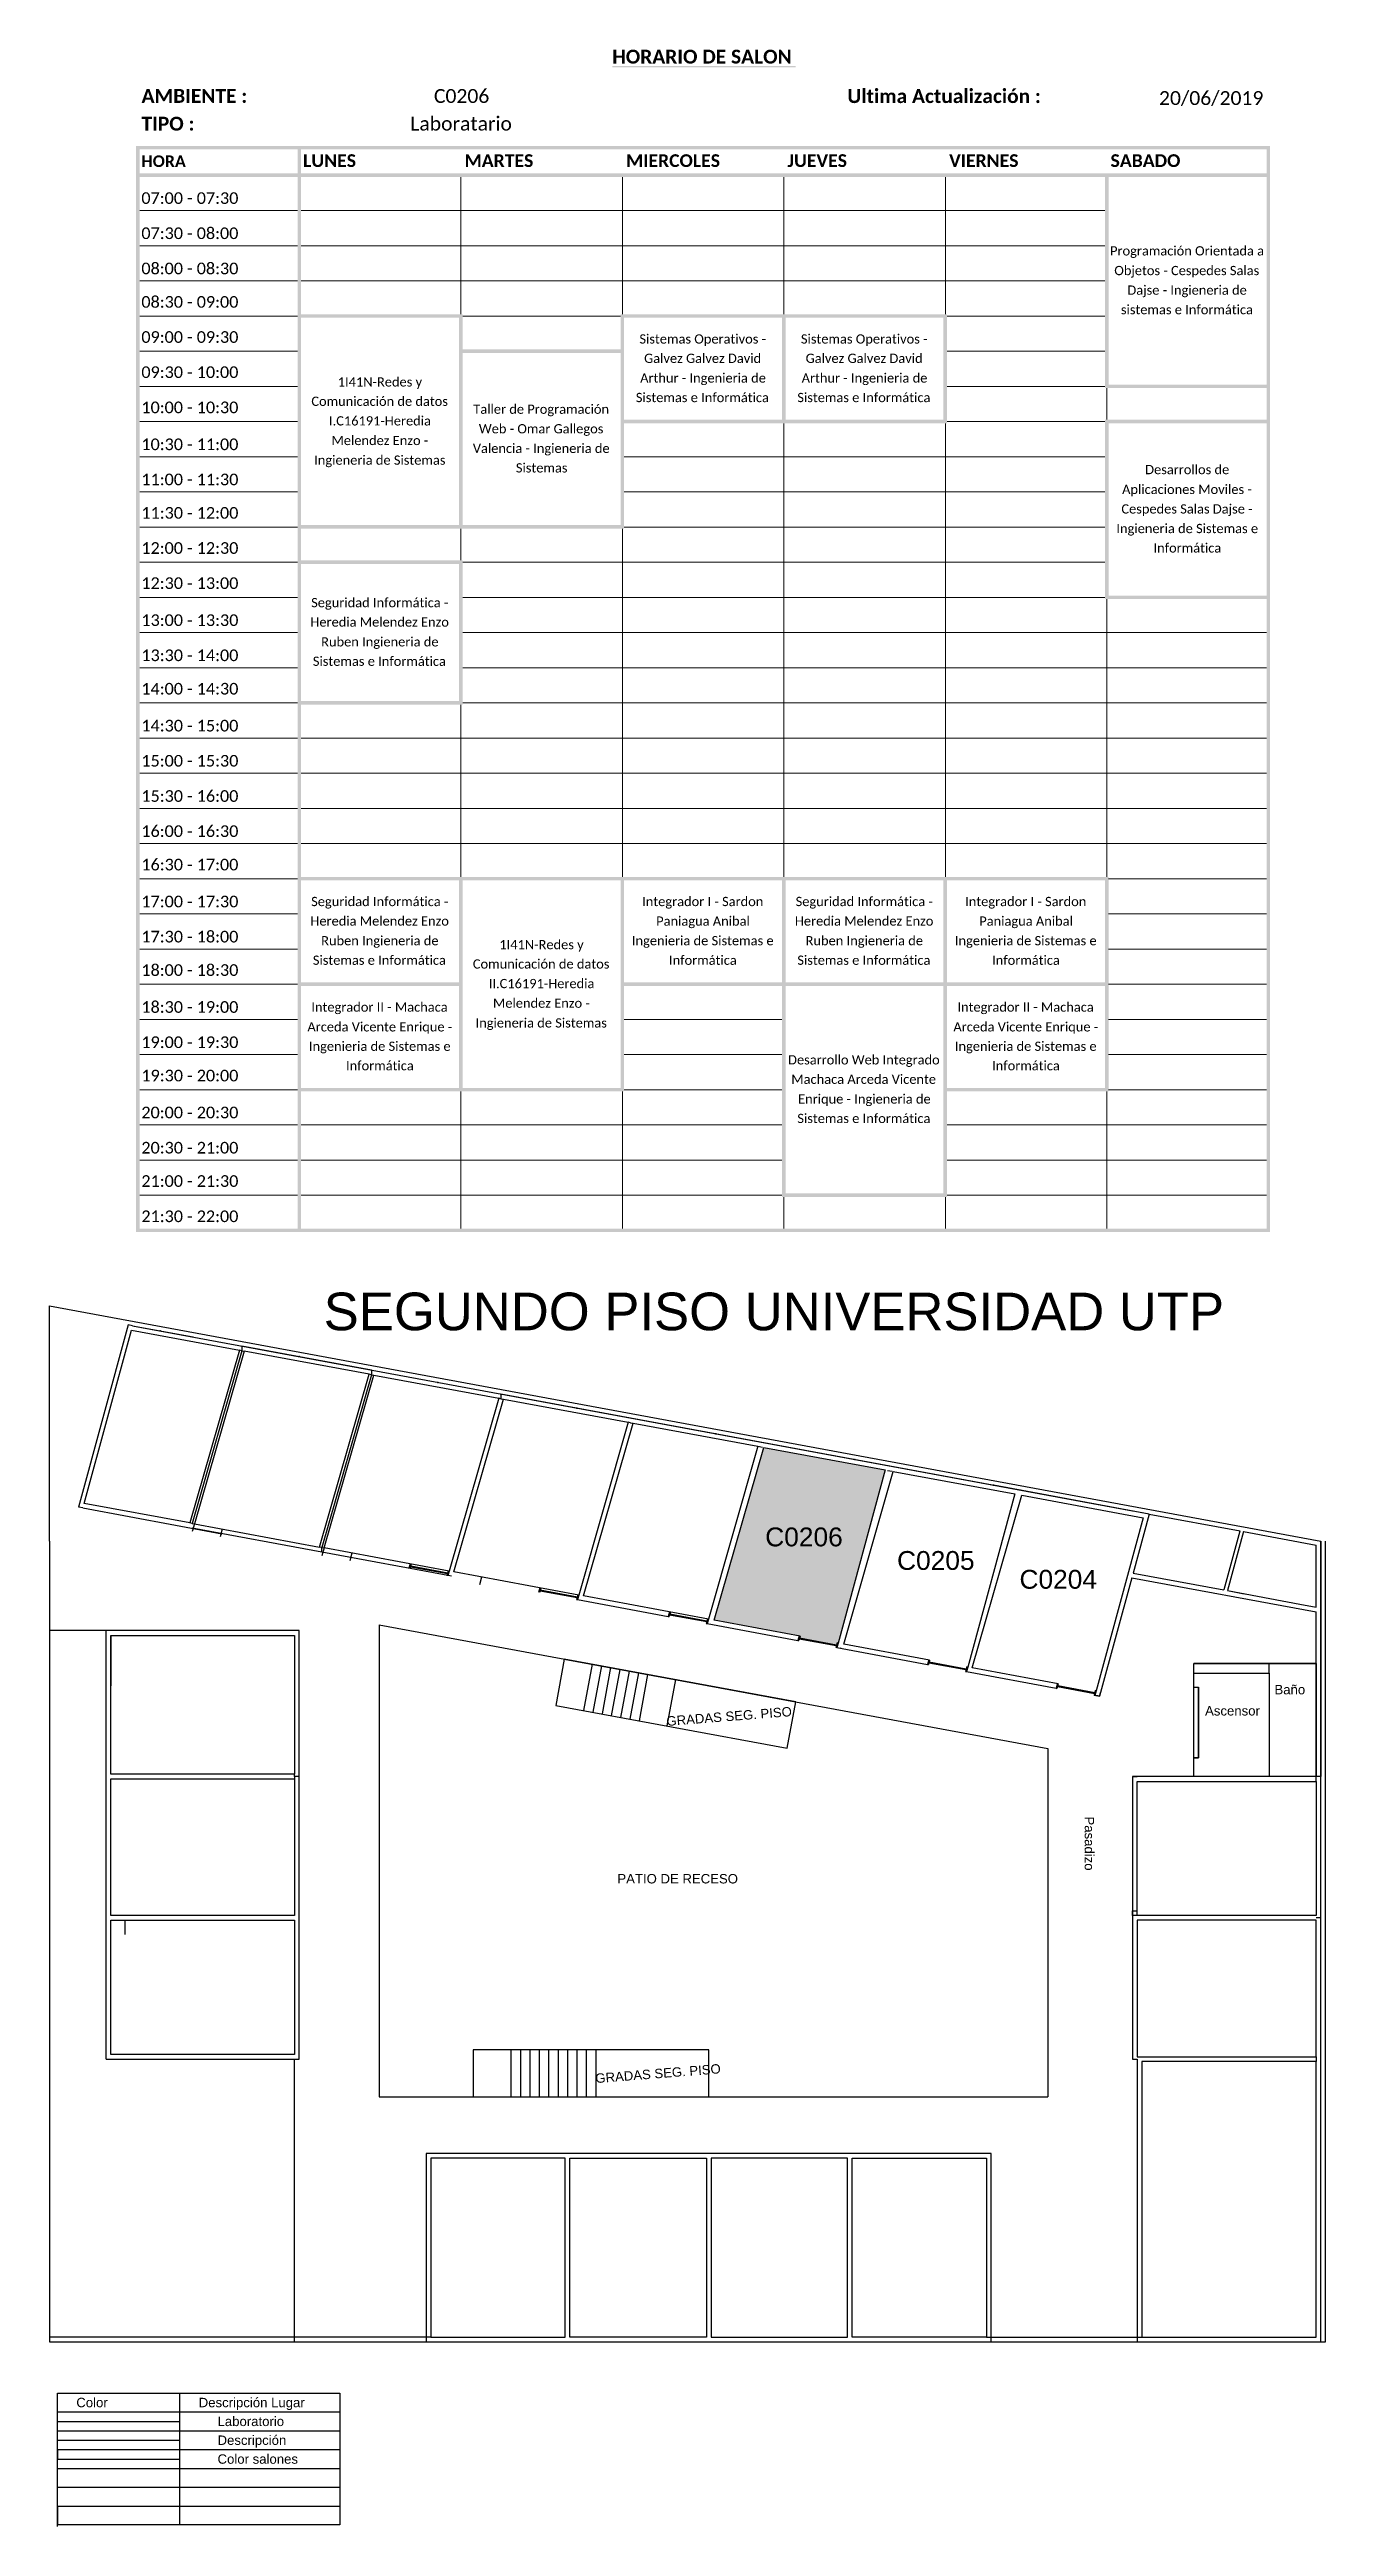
# Model space of a CAD drawing. Header units: millimetres. Extents: x 1005 to 2567, y 59 to 4838.
# Drawn here: x 1005 to 2360, y 2208 to 4838 of the extents above; entities that cross this region are included whole.
import ezdxf

# ---------------------------------------------------------------- set-up
doc = ezdxf.new("R2010")
doc.units = ezdxf.units.MM
for name, color, linetype in [('DESCRIPCION', 244, 'Continuous'), ('LABORATORIO', 22, 'Continuous'), ('PDF_Geometría', 7, 'Continuous'), ('PDF_Rellenos sólidos', 7, 'Continuous'), ('PDF_Texto', 7, 'Continuous'), ('SALONES', 190, 'Continuous')]:
    doc.layers.add(name, color=color, linetype=linetype)
doc.styles.add('PDF Calibri', font='calibri.ttf')
doc.styles.add('PDF Calibri Bold', font='calibrib.ttf')
doc.styles.get("Standard").update_dxf_attribs({"font": 'arial.ttf', "height": 10})

msp = doc.modelspace()

# ---------------------------------------------------------------- texts
for s, rotation, p in [('GRADAS SEG. PISO', 4.5071, (1660.6, 3057.7)), ('Pasadizo', 270, (2104.4, 2961.6)), ('GRADAS SEG. PISO', 4.5071, (1585.1, 2678.5))]:
    msp.add_text(s, height=10, rotation=rotation).set_placement(p)
for s, p in [('Ascensor', (2232.2, 3068.8)), ('Color', (1033.5, 2334.4)), ('Descripción Lugar', (1163.5, 2334.4))]:
    msp.add_text(s, height=10).set_placement(p)
at = {"insert": (2305.9, 3101.3), "char_height": 10, "width": 49.173, "attachment_point": 1}
msp.add_mtext('Baño', dxfattribs=at)
at = {"layer": 'DESCRIPCION'}
for s, height, p in [('SEGUNDO PISO UNIVERSIDAD UTP', 40, (1296.2, 3477.8)), ('C0206', 20, (1765.1, 3248.4)), ('C0205', 20, (1905.1, 3223.4)), ('C0204', 20, (2035.1, 3203.4)), ('Descripción', 10, (1183.5, 2294.4))]:
    msp.add_text(s, height=height, dxfattribs=at).set_placement(p)
at = {"layer": 'DESCRIPCION', "insert": (1608.1, 2900.5), "char_height": 10, "width": 144.946, "attachment_point": 1}
msp.add_mtext('PATIO DE RECESO', dxfattribs=at)
at = {"layer": 'LABORATORIO'}
msp.add_text('Laboratorio', height=10, dxfattribs=at).set_placement((1183.5, 2314.4))
at = {"layer": 'PDF_Texto', "attachment_point": 7}
for s, insert, char_height, style in [('HORARIO DE SALON', (1602.7, 4822.5), 14.727, 'PDF Calibri Bold'), ('AMBIENTE :', (1102.8, 4780.8), 14.73, 'PDF Calibri Bold'), ('C0206', (1413.3, 4780.7), 14.73, 'PDF Calibri'), ('Ultima Actualización :', (1852.3, 4780.6), 14.727, 'PDF Calibri Bold'), ('20/06/2019', (2183.3, 4777.7), 14.73, 'PDF Calibri'), ('TIPO :', (1102.8, 4751.3), 14.73, 'PDF Calibri Bold'), ('Laboratario', (1388.2, 4751.4), 14.727, 'PDF Calibri'), ('HORA', (1102.6, 4712.7), 12.36, 'PDF Calibri Bold'), ('LUNES', (1274.3, 4712.7), 13.54, 'PDF Calibri Bold'), ('MARTES', (1445.8, 4712.7), 13.54, 'PDF Calibri Bold'), ('MIERCOLES', (1617.3, 4712.7), 13.54, 'PDF Calibri Bold'), ('JUEVES', (1788.8, 4712.7), 13.54, 'PDF Calibri Bold'), ('VIERNES', (1960.4, 4712.7), 13.54, 'PDF Calibri Bold'), ('SABADO', (2131.8, 4712.7), 13.54, 'PDF Calibri Bold'), ('07:00 - 07:30', (1102.6, 4673.5), 12.357, 'PDF Calibri'), ('07:30 - 08:00', (1102.6, 4636.2), 12.357, 'PDF Calibri'), ('Programación Orientada a', (2131.3, 4616.3), 9.818, 'PDF Calibri'), ('08:00 - 08:30', (1102.6, 4598.8), 12.357, 'PDF Calibri'), ('Objetos - Cespedes Salas', (2135.8, 4595.4), 9.818, 'PDF Calibri'), ('08:30 - 09:00', (1102.6, 4563.3), 12.357, 'PDF Calibri'), ('Dajse - Ingieneria de', (2149.7, 4574.6), 9.818, 'PDF Calibri'), ('sistemas e Informática', (2142.8, 4556.4), 9.818, 'PDF Calibri'), ('09:00 - 09:30', (1102.6, 4526), 12.357, 'PDF Calibri'), ('Sistemas Operativos -', (1631.5, 4522.9), 9.818, 'PDF Calibri'), ('Sistemas Operativos -', (1803, 4522.9), 9.818, 'PDF Calibri'), ('09:30 - 10:00', (1102.6, 4488.7), 12.357, 'PDF Calibri'), ('Galvez Galvez David', (1636.5, 4504.7), 9.818, 'PDF Calibri'), ('Galvez Galvez David', (1808, 4504.7), 9.818, 'PDF Calibri'), ('1I41N-Redes y', (1311.1, 4477.3), 9.818, 'PDF Calibri'), ('Sistemas e Informática', (1627.7, 4463.1), 9.818, 'PDF Calibri'), ('Arthur - Ingenieria de', (1632.3, 4481.3), 9.818, 'PDF Calibri'), ('Sistemas e Informática', (1799.2, 4463.1), 9.818, 'PDF Calibri'), ('Arthur - Ingenieria de', (1803.8, 4481.3), 9.818, 'PDF Calibri'), ('10:00 - 10:30', (1102.6, 4451.3), 12.357, 'PDF Calibri'), ('Comunicación de datos', (1283.1, 4459.1), 9.818, 'PDF Calibri'), ('I.C16191-Heredia', (1301.8, 4438.3), 9.818, 'PDF Calibri'), ('Taller de Programación', (1455.1, 4448.2), 9.818, 'PDF Calibri'), ('10:30 - 11:00', (1102.6, 4412.1), 12.357, 'PDF Calibri'), ('Melendez Enzo -', (1304.5, 4417.5), 9.818, 'PDF Calibri'), ('Valencia - Ingieneria de', (1454.6, 4406.6), 9.818, 'PDF Calibri'), ('Web - Omar Gallegos', (1461, 4427.4), 9.818, 'PDF Calibri'), ('Ingieneria de Sistemas', (1286.1, 4394.1), 9.818, 'PDF Calibri'), ('Sistemas', (1500.3, 4388.4), 9.82, 'PDF Calibri'), ('Desarrollos de', (2168.6, 4386.6), 9.818, 'PDF Calibri'), ('11:00 - 11:30', (1102.6, 4374.8), 12.357, 'PDF Calibri'), ('Aplicaciones Moviles -', (2144.1, 4363.2), 9.818, 'PDF Calibri'), ('11:30 - 12:00', (1102.6, 4339.3), 12.357, 'PDF Calibri'), ('Cespedes Salas Dajse -', (2143.3, 4342.3), 9.818, 'PDF Calibri'), ('12:00 - 12:30', (1102.6, 4302), 12.357, 'PDF Calibri'), ('Ingieneria de Sistemas e', (2138, 4321.5), 9.818, 'PDF Calibri'), ('Informática', (2177.4, 4303.4), 9.818, 'PDF Calibri'), ('12:30 - 13:00', (1102.6, 4264.7), 12.357, 'PDF Calibri'), ('13:00 - 13:30', (1102.6, 4225.4), 12.357, 'PDF Calibri'), ('Heredia Melendez Enzo', (1282.1, 4224.7), 9.818, 'PDF Calibri'), ('Seguridad Informática -', (1282.9, 4242.8), 9.818, 'PDF Calibri'), ('Ruben Ingieneria de', (1293.5, 4201.2), 9.818, 'PDF Calibri'), ('13:30 - 14:00', (1102.6, 4188.1), 12.357, 'PDF Calibri'), ('Sistemas e Informática', (1284.7, 4183.1), 9.818, 'PDF Calibri'), ('14:00 - 14:30', (1102.6, 4152.6), 12.357, 'PDF Calibri'), ('14:30 - 15:00', (1102.6, 4113.4), 12.357, 'PDF Calibri'), ('15:00 - 15:30', (1102.6, 4076.1), 12.357, 'PDF Calibri'), ('15:30 - 16:00', (1102.6, 4038.7), 12.357, 'PDF Calibri'), ('16:00 - 16:30', (1102.6, 4001.4), 12.357, 'PDF Calibri'), ('16:30 - 17:00', (1102.6, 3965.9), 12.357, 'PDF Calibri'), ('17:00 - 17:30', (1102.6, 3926.7), 12.357, 'PDF Calibri'), ('Seguridad Informática -', (1282.9, 3925.5), 9.818, 'PDF Calibri'), ('Integrador I - Sardon', (1634.4, 3925.5), 9.818, 'PDF Calibri'), ('Seguridad Informática -', (1797.4, 3925.5), 9.818, 'PDF Calibri'), ('Integrador I - Sardon', (1977.4, 3925.5), 9.818, 'PDF Calibri'), ('17:30 - 18:00', (1102.6, 3889.4), 12.357, 'PDF Calibri'), ('Heredia Melendez Enzo', (1282.1, 3907.3), 9.818, 'PDF Calibri'), ('Ruben Ingieneria de', (1293.5, 3883.9), 9.818, 'PDF Calibri'), ('1I41N-Redes y', (1482.7, 3879.9), 9.818, 'PDF Calibri'), ('Ingenieria de Sistemas e', (1623.5, 3883.9), 9.818, 'PDF Calibri'), ('Paniagua Anibal', (1649.3, 3904.7), 9.818, 'PDF Calibri'), ('Heredia Melendez Enzo', (1796.6, 3907.3), 9.818, 'PDF Calibri'), ('Ruben Ingieneria de', (1808, 3883.9), 9.818, 'PDF Calibri'), ('Ingenieria de Sistemas e', (1966.5, 3883.9), 9.818, 'PDF Calibri'), ('Paniagua Anibal', (1992.4, 3904.7), 9.818, 'PDF Calibri'), ('18:00 - 18:30', (1102.6, 3853.9), 12.357, 'PDF Calibri'), ('Sistemas e Informática', (1284.7, 3865.7), 9.818, 'PDF Calibri'), ('Comunicación de datos', (1454.6, 3861.7), 9.818, 'PDF Calibri'), ('Informática', (1662.9, 3865.7), 9.818, 'PDF Calibri'), ('Sistemas e Informática', (1799.2, 3865.7), 9.818, 'PDF Calibri'), ('Informática', (2006, 3865.7), 9.818, 'PDF Calibri'), ('II.C16191-Heredia', (1471.5, 3840.9), 9.818, 'PDF Calibri'), ('18:30 - 19:00', (1102.6, 3814.7), 12.357, 'PDF Calibri'), ('Integrador II - Machaca', (1283.1, 3813.4), 9.818, 'PDF Calibri'), ('Melendez Enzo -', (1476, 3820.1), 9.818, 'PDF Calibri'), ('Integrador II - Machaca', (1969.2, 3813.4), 9.818, 'PDF Calibri'), ('19:00 - 19:30', (1102.6, 3777.3), 12.357, 'PDF Calibri'), ('Arceda Vicente Enrique -', (1278.9, 3792.6), 9.818, 'PDF Calibri'), ('Ingieneria de Sistemas', (1457.5, 3796.6), 9.818, 'PDF Calibri'), ('Arceda Vicente Enrique -', (1964.9, 3792.6), 9.818, 'PDF Calibri'), ('Ingenieria de Sistemas e', (1280.5, 3771.8), 9.818, 'PDF Calibri'), ('Informática', (1319.9, 3753.7), 9.818, 'PDF Calibri'), ('Desarrollo Web Integrado', (1789.4, 3757.4), 9.818, 'PDF Calibri'), ('Ingenieria de Sistemas e', (1966.5, 3771.8), 9.818, 'PDF Calibri'), ('Informática', (2006, 3753.7), 9.818, 'PDF Calibri'), ('19:30 - 20:00', (1102.6, 3741.9), 12.357, 'PDF Calibri'), ('Machaca Arceda Vicente', (1792.8, 3739.3), 9.818, 'PDF Calibri'), ('20:00 - 20:30', (1102.6, 3702.7), 12.357, 'PDF Calibri'), ('Sistemas e Informática', (1799.2, 3697.7), 9.818, 'PDF Calibri'), ('Enrique - Ingieneria de', (1800, 3715.8), 9.818, 'PDF Calibri'), ('20:30 - 21:00', (1102.6, 3665.3), 12.357, 'PDF Calibri'), ('21:00 - 21:30', (1102.6, 3629.9), 12.357, 'PDF Calibri'), ('21:30 - 22:00', (1102.6, 3592.5), 12.357, 'PDF Calibri')]:
    msp.add_mtext(s, dxfattribs=dict(at, insert=insert, char_height=char_height, style=style))
at = {"layer": 'SALONES'}
msp.add_text('Color salones', height=10, dxfattribs=at).set_placement((1183.5, 2274.4))

# ---------------------------------------------------------------- hatches: boundary and pattern name
h = msp.add_hatch(color=256)
h.dxf.hatch_style = 1
h.set_gradient(color1=(0, 0, 255), color2=(255, 255, 0), tint=1, name='INVCURVED')
h.paths.add_polyline_path([(1892.4, 3329.5), (1763.5, 3353.4), (1710.8, 3170), (1802.1, 3153.1), (1801.6, 3151.2), (1840.9, 3143.9), (1841.4, 3145.9), (1842.4, 3145.7)])

# ---------------------------------------------------------------- linework, layer by layer
for p, q in [((1005.1, 3253.9), (1005.1, 3503.9)), ((1005.1, 3503.9), (2355.1, 3253.9)), ((1088.4, 3483.5), (1035.7, 3290.1)), ((1093.3, 3482.6), (1088.4, 3483.5)), ((1093.3, 3482.6), (2155.1, 3286)), ((1093.3, 3482.6), (1157.6, 3470.7)), ((1209.2, 3456.1), (1156.6, 3272.7)), ((1209.2, 3456.1), (1206.8, 3456.6)), ((1346.9, 3435.6), (1209.2, 3461.1)), ((1209.2, 3461.1), (1209.2, 3456.1)), ((1209.2, 3456.1), (1211.7, 3455.7)), ((1346.9, 3430.6), (1294.2, 3247.2)), ((1346.9, 3430.6), (1344.4, 3431.1)), ((1346.9, 3435.6), (1346.9, 3430.6)), ((1346.9, 3430.6), (1349.3, 3430.2)), ((1484.5, 3405.1), (1482.1, 3405.6)), ((1622.2, 3384.6), (1484.5, 3410.1)), ((1484.5, 3410.1), (1484.5, 3405.1)), ((1484.5, 3405.1), (1487, 3404.7)), ((1622.2, 3379.6), (1619.7, 3380.1)), ((1759.9, 3359.1), (1622.2, 3384.6)), ((1622.2, 3379.6), (1624.7, 3379.2)), ((1897.5, 3333.6), (1759.9, 3359.1)), ((2035.2, 3308.2), (1897.5, 3333.6)), ((1040.6, 3289.2), (1035.7, 3290.1)), ((1040.6, 3289.2), (1188.1, 3261.8)), ((2172.8, 3282.7), (2007.6, 3313.3)), ((2172.8, 3282.7), (2035.2, 3308.2)), ((1156.6, 3272.7), (1154.1, 3273.2)), ((1156.6, 3272.7), (1159, 3272.2)), ((1159, 3272.2), (1156.6, 3264)), ((1294.2, 3242.2), (1156.6, 3267.7)), ((1188.5, 3266.8), (1186.1, 3258.5)), ((2172.8, 3282.7), (2155.8, 3219.9)), ((2172.8, 3282.7), (2269.3, 3264.8)), ((2269.2, 3264.5), (2252.2, 3202.1)), ((2273.1, 3264.1), (2256, 3201.4)), ((2269.2, 3264.5), (2269.3, 3264.8)), ((2273.1, 3264.1), (2350.1, 3249.8)), ((1005.1, 3253.9), (1005.1, 2403.9)), ((1294.2, 3247.2), (1291.8, 3247.7)), ((1294.2, 3242.2), (1294.2, 3247.2)), ((1294.2, 3247.2), (1296.7, 3246.7)), ((1431.9, 3216.7), (1294.2, 3242.2)), ((1296.7, 3246.7), (1294.3, 3238.5)), ((1326.2, 3241.3), (1323.8, 3233.1)), ((2350.1, 3184), (2350.1, 3249.8)), ((2355.1, 2403.9), (2355.1, 3253.9)), ((2355.1, 3253.9), (2355.1, 3003.9)), ((2360.1, 2403.9), (2360.1, 3253.9)), ((1388.1, 3229.9), (1386.8, 3225.1)), ((1389.1, 3229.7), (1387.8, 3224.9)), ((1388.3, 3226.7), (1427.6, 3219.5)), ((1388.6, 3227.7), (1427.9, 3220.4)), ((1428.4, 3222.3), (1427.1, 3217.5)), ((1428.1, 3217.3), (1427.1, 3217.5)), ((1429.4, 3222.2), (1428.1, 3217.3)), ((1463.8, 3215.8), (1461.5, 3207.6)), ((2154.4, 3215.1), (2120.2, 3089.2)), ((2154.4, 3215.1), (2350.1, 3178.9)), ((2155.8, 3219.9), (2252.2, 3202.1)), ((2155.8, 3219.9), (2252.2, 3202.1)), ((1525.8, 3204.3), (1524.5, 3199.5)), ((1526.8, 3204.1), (1525.5, 3199.3)), ((1526, 3201.2), (1565.3, 3194)), ((1526.2, 3202.2), (1565.6, 3194.9)), ((1526.8, 3204.1), (1526.8, 3204.4)), ((1566.1, 3196.9), (1564.8, 3192.1)), ((1564.8, 3192.1), (1565.8, 3191.9)), ((1567.1, 3196.7), (1565.8, 3191.9)), ((1565.8, 3191.9), (1662.1, 3174)), ((1566.1, 3196.9), (1566.1, 3196.9)), ((2256, 3201.4), (2333, 3187.1)), ((2256, 3201.4), (2273.8, 3198.1)), ((2333, 3187.1), (2350.1, 3184)), ((1065.1, 3158.9), (1005.1, 3158.9)), ((1065.1, 2703.9), (1065.1, 3158.9)), ((1270.1, 3158.9), (1065.1, 3158.9)), ((1270.1, 3153.9), (1270.1, 3158.9)), ((1355.1, 3165.1), (2065.1, 3033.7)), ((1355.1, 3165.1), (1355.1, 2663.9)), ((1663.4, 3178.8), (1662.1, 3174)), ((1662.1, 3174), (1663.1, 3173.8)), ((1664.4, 3178.6), (1663.1, 3173.8)), ((1663.6, 3175.7), (1703, 3168.5)), ((1663.9, 3176.7), (1703.2, 3169.4)), ((1703.8, 3171.4), (1702.5, 3166.6)), ((1702.5, 3166.6), (1703.4, 3166.4)), ((1704.7, 3171.2), (1703.4, 3166.4)), ((1703.4, 3166.4), (1799.8, 3148.5)), ((2350.1, 2998.9), (2350.1, 3178.9)), ((1070.1, 3153.9), (1070.1, 3100.4)), ((1270.1, 3003.9), (1270.1, 3153.9)), ((1270.1, 3003.9), (1270.1, 3153.9)), ((1801.1, 3153.3), (1799.8, 3148.5)), ((1799.8, 3148.5), (1800.8, 3148.3)), ((1802.1, 3153.1), (1800.8, 3148.3)), ((1801.3, 3150.2), (1840.6, 3143)), ((1801.6, 3151.2), (1840.9, 3143.9)), ((1841.4, 3145.9), (1840.1, 3141)), ((1841.1, 3140.9), (1840.1, 3141)), ((1842.4, 3145.7), (1841.1, 3140.9)), ((1841.1, 3140.9), (1937.4, 3123)), ((1845.9, 3140), (1844.9, 3140.2)), ((1551.7, 3128.7), (1542.6, 3079.6)), ((1551.7, 3128.7), (1797.5, 3083.2)), ((1581.2, 3123.3), (1572.1, 3074.1)), ((1591.1, 3121.4), (1581.9, 3072.3)), ((1600.9, 3119.6), (1591.8, 3070.5)), ((1610.7, 3117.8), (1601.6, 3068.6)), ((1620.5, 3116), (1611.4, 3066.8)), ((1630.4, 3114.2), (1621.3, 3065)), ((1630.4, 3114.2), (1621.3, 3065)), ((1640.2, 3112.3), (1631.1, 3063.2)), ((1669.7, 3106.9), (1660.6, 3057.7)), ((1938.8, 3127.8), (1937.4, 3123)), ((1937.4, 3123), (1938.4, 3122.8)), ((1939.7, 3127.6), (1938.4, 3122.8)), ((1938.9, 3124.7), (1978.3, 3117.5)), ((1939.2, 3125.7), (1978.5, 3118.4)), ((1979.1, 3120.4), (1977.8, 3115.6)), ((1977.8, 3115.6), (1978.8, 3115.4)), ((1980.1, 3120.2), (1978.8, 3115.4)), ((1978.8, 3115.4), (2074, 3097.8)), ((2350.1, 3123.9), (2220.1, 3123.9)), ((2220.1, 3113.9), (2300.1, 3113.9)), ((2300.1, 3113.9), (2300.1, 3123.9)), ((2300.1, 3113.9), (2300.1, 3003.9)), ((2075.3, 3102.6), (2074, 3097.8)), ((2074, 3097.8), (2074.9, 3097.6)), ((2076.2, 3102.4), (2074.9, 3097.6)), ((2075.5, 3099.5), (2114.8, 3092.3)), ((2075.7, 3100.5), (2115.1, 3093.2)), ((2115.6, 3095.2), (2114.3, 3090.3)), ((2114.3, 3090.3), (2120.2, 3089.2)), ((2120.2, 3089.2), (2114.3, 3090.3)), ((2115.3, 3090.2), (2114.3, 3090.3)), ((2115.3, 3090.2), (2114.3, 3090.3)), ((2116.6, 3095), (2115.3, 3090.2)), ((2116.6, 3095), (2115.6, 3095.2)), ((2120.2, 3089.2), (2121.5, 3094.1)), ((2225.1, 3023.9), (2225.1, 3098.9)), ((2065.1, 3033.7), (2065.1, 2663.9)), ((1265.1, 3003.9), (1265.1, 3006.4)), ((1270.1, 3003.9), (1265.1, 3003.9)), ((1265.1, 3003.9), (1265.1, 3001.4)), ((1270.1, 2863.9), (1270.1, 3023.9)), ((1270.1, 2858.9), (1270.1, 3013.9)), ((1270.1, 2853.9), (1270.1, 3003.9)), ((1270.1, 2853.9), (1270.1, 3003.9)), ((2355.1, 3003.9), (2155.1, 3003.9)), ((2155.1, 3003.9), (2155.1, 2703.9)), ((2155.1, 3003.9), (2160.1, 3003.9)), ((2220.1, 3023.9), (2225.1, 3023.9)), ((1085.1, 2851.4), (1085.1, 2841.4)), ((1085.1, 2841.4), (1085.1, 2836.4)), ((1270.1, 2703.9), (1270.1, 2863.9)), ((1270.1, 2703.9), (1270.1, 2863.9)), ((1270.1, 2703.9), (1270.1, 2858.9)), ((1270.1, 2703.9), (1270.1, 2853.9)), ((1270.1, 2703.9), (1270.1, 2853.9)), ((2155.1, 2856.4), (2155.1, 2861.4)), ((2155.1, 2861.4), (2160.1, 2861.4)), ((2160.1, 2856.4), (2155.1, 2856.4)), ((2355.1, 2853.9), (2350.1, 2853.9)), ((1065.1, 2703.9), (1065.1, 2708.9)), ((1270.1, 2703.9), (1270.1, 2708.9)), ((1495.1, 2713.9), (1495.1, 2663.9)), ((1505.1, 2713.9), (1505.1, 2663.9)), ((1515.1, 2713.9), (1515.1, 2663.9)), ((1525.1, 2713.9), (1525.1, 2663.9)), ((1535.1, 2713.9), (1535.1, 2663.9)), ((1545.1, 2713.9), (1545.1, 2663.9)), ((1555.1, 2713.9), (1555.1, 2663.9)), ((1565.1, 2713.9), (1565.1, 2663.9)), ((1575.1, 2713.9), (1575.1, 2663.9)), ((1585.1, 2713.9), (1585.1, 2663.9)), ((1065.1, 2703.9), (1265.1, 2703.9)), ((1265.1, 2403.9), (1265.1, 2703.9)), ((1265.1, 2703.9), (1270.1, 2703.9)), ((2155.1, 2703.9), (2160.1, 2703.9)), ((2160.1, 2703.9), (2160.1, 2403.9)), ((2350.1, 2706.4), (2350.1, 2701.4)), ((1355.1, 2663.9), (2065.1, 2663.9)), ((2005.1, 2663.9), (2065.1, 2663.9)), ((2005.1, 2603.9), (1405.1, 2603.9)), ((1405.1, 2603.9), (1405.1, 2403.9)), ((2005.1, 2403.9), (2005.1, 2603.9)), ((1410.1, 2408.9), (1005.1, 2408.9)), ((1005.1, 2403.9), (2355.1, 2403.9)), ((1005.1, 2403.9), (1105.1, 2403.9)), ((1105.1, 2403.9), (1305.1, 2403.9)), ((2000.1, 2408.9), (2160.1, 2408.9)), ((2160.1, 2408.9), (2165.1, 2408.9)), ((2355.1, 2403.9), (2360.1, 2403.9)), ((1013.5, 2349.4), (1313.5, 2349.4)), ((1143.5, 2209.4), (1143.5, 2349.4)), ((1013.5, 2329.4), (1313.5, 2329.4)), ((1013.5, 2309.4), (1313.5, 2309.4)), ((1013.5, 2289.4), (1313.5, 2289.4)), ((1013.5, 2289.4), (1013.5, 2279.4)), ((1013.5, 2269.4), (1313.5, 2269.4)), ((1013.5, 2249.4), (1313.5, 2249.4)), ((1013.5, 2229.4), (1313.5, 2229.4)), ((1013.5, 2229.4), (1013.5, 2209.4)), ((1013.5, 2207.8), (1013.5, 2209.4))]:
    msp.add_line(p, q)
for points in [[(1092, 3477.8), (1206.8, 3456.6), (1154.1, 3273.2), (1042, 3294)], [(1344.4, 3431.1), (1211.7, 3455.7), (1159, 3272.2), (1291.8, 3247.7)], [(1542.6, 3079.6), (1788.4, 3034), (1797.5, 3083.2), (1551.7, 3128.7)], [(2220.1, 3123.9), (2350.1, 3123.9), (2350.1, 3003.9), (2220.1, 3003.9)], [(2225.1, 3023.9), (2220.1, 3023.9), (2220.1, 3098.9), (2225.1, 3098.9)], [(1455.1, 2663.9), (1705.1, 2663.9), (1705.1, 2713.9), (1455.1, 2713.9)], [(2350.1, 2701.4), (2165.1, 2701.4), (2165.1, 2408.9), (2350.1, 2408.9)], [(1313.5, 2209.4), (1013.5, 2209.4), (1013.5, 2349.4), (1313.5, 2349.4)]]:
    msp.add_lwpolyline(points, close=True)
for p in [(1122.6, 3477.1), (1122.6, 3477.1), (1270.1, 3449.8), (1270.1, 3449.8), (1417.6, 3422.5), (1417.6, 3422.5), (1565.1, 3395.2), (1565.1, 3395.2), (1712.6, 3367.9), (1712.6, 3367.9), (1860.1, 3340.6), (1860.1, 3340.6), (2007.6, 3313.3), (2007.6, 3313.3)]:
    msp.add_point(p)
at = {"layer": 'DESCRIPCION'}
for p, q in [((1757.4, 3354.6), (1762.3, 3353.7)), ((1895.1, 3329.1), (1900, 3328.2)), ((1013.5, 2299.4), (1143.5, 2299.4))]:
    msp.add_line(p, q, dxfattribs=at)
at = {"layer": 'LABORATORIO'}
msp.add_line((1013.5, 2319.4), (1143.5, 2319.4), dxfattribs=at)
for points in [[(1349.3, 3430.2), (1482.1, 3405.6), (1429.4, 3222.2), (1296.7, 3246.7)], [(1487, 3404.7), (1619.7, 3380.1), (1567.1, 3196.7), (1434.3, 3221.3)], [(1624.7, 3379.2), (1757.4, 3354.6), (1704.7, 3171.2), (1572, 3195.8)], [(1070.1, 3153.9), (1265.1, 3153.9), (1265.1, 3006.4), (1070.1, 3006.4)], [(1070.1, 3001.4), (1265.1, 3001.4), (1265.1, 2856.4), (1070.1, 2856.4)]]:
    msp.add_lwpolyline(points, close=True, dxfattribs=at)
for points in [[(1802.1, 3153.1), (1710.8, 3170), (1763.5, 3353.4), (1892.4, 3329.5), (1842.4, 3145.7), (1841.4, 3145.9)], [(1939.7, 3127.6), (1848.5, 3144.5), (1901.1, 3327.9), (2030.1, 3304), (1980.1, 3120.2), (1979.1, 3120.4)], [(2076.2, 3102.4), (1985, 3119.3), (2037.6, 3302.7), (2166.6, 3278.8), (2116.6, 3095), (2115.6, 3095.2)]]:
    msp.add_lwpolyline(points, dxfattribs=at)
at = {"layer": 'PDF_Geometría', "lineweight": 5}
for points in [[(1441.9, 4702.1), (1441.9, 4556.7)], [(1613.5, 4702.1), (1613.5, 4556.7)], [(1785, 4702.1), (1785, 4556.7)], [(1956.5, 4702.1), (1956.5, 4556.7)], [(1100.8, 4666.6), (1268.3, 4666.6)], [(1272.3, 4666.6), (2125.8, 4666.6)], [(1100.8, 4629.3), (1268.3, 4629.3)], [(1272.3, 4629.3), (2125.8, 4629.3)], [(1100.8, 4591.9), (1268.3, 4591.9)], [(1272.3, 4591.9), (2125.8, 4591.9)], [(1100.8, 4554.6), (1268.3, 4554.6)], [(1443.8, 4554.6), (1611.3, 4554.6)], [(1958.4, 4554.6), (2125.8, 4554.6)], [(1100.8, 4517.2), (1268.3, 4517.2)], [(1958.4, 4517.2), (2125.8, 4517.2)], [(1100.8, 4479.9), (1268.3, 4479.9)], [(1958.4, 4479.9), (2125.8, 4479.9)], [(2128, 4478), (2128, 4444.7)], [(1100.8, 4442.6), (1268.3, 4442.6)], [(1785, 4440.7), (1785, 3959.3)], [(1956.5, 4440.7), (1956.5, 3959.3)], [(1958.4, 4442.6), (2125.8, 4442.6)], [(1100.8, 4405.2), (1268.3, 4405.2)], [(1615.3, 4405.2), (2125.8, 4405.2)], [(1100.8, 4367.9), (1268.3, 4367.9)], [(1615.3, 4367.9), (2125.8, 4367.9)], [(1100.8, 4330.6), (1268.3, 4330.6)], [(1441.9, 4328.7), (1441.9, 4295.4)], [(1613.5, 4328.7), (1613.5, 3959.3)], [(1615.3, 4330.6), (2125.8, 4330.6)], [(1100.8, 4293.2), (1268.3, 4293.2)], [(1443.8, 4293.2), (2125.8, 4293.2)], [(1100.8, 4255.9), (1268.3, 4255.9)], [(1443.8, 4255.9), (2125.8, 4255.9)], [(2128, 4254), (2128, 3959.3)], [(1100.8, 4218.5), (1268.3, 4218.5)], [(1443.8, 4218.5), (2297.4, 4218.5)], [(1100.8, 4181.2), (1268.3, 4181.2)], [(1443.8, 4181.2), (2297.4, 4181.2)], [(1100.8, 4143.9), (1268.3, 4143.9)], [(1441.9, 4142), (1441.9, 3959.3)], [(1443.8, 4143.9), (2297.4, 4143.9)], [(1100.8, 4106.5), (1268.3, 4106.5)], [(1272.3, 4106.5), (2297.4, 4106.5)], [(1100.8, 4069.2), (1268.3, 4069.2)], [(1272.3, 4069.2), (2297.4, 4069.2)], [(1100.8, 4031.9), (1268.3, 4031.9)], [(1272.3, 4031.9), (2297.4, 4031.9)], [(1100.8, 3994.5), (1268.3, 3994.5)], [(1272.3, 3994.5), (2297.4, 3994.5)], [(1100.8, 3957.2), (1268.3, 3957.2)], [(2129.8, 3957.2), (2297.4, 3957.2)], [(1100.8, 3919.9), (1268.3, 3919.9)], [(2129.8, 3919.9), (2297.4, 3919.9)], [(1100.8, 3882.5), (1268.3, 3882.5)], [(2129.8, 3882.5), (2297.4, 3882.5)], [(1100.8, 3845.1), (1268.3, 3845.1)], [(2129.8, 3845.1), (2297.4, 3845.1)], [(1100.8, 3807.8), (1268.3, 3807.8)], [(1615.3, 3807.8), (1782.8, 3807.8)], [(2129.8, 3807.8), (2297.4, 3807.8)], [(1100.8, 3770.5), (1268.3, 3770.5)], [(1615.3, 3770.5), (1782.8, 3770.5)], [(2129.8, 3770.5), (2297.4, 3770.5)], [(1100.8, 3733.1), (1268.3, 3733.1)], [(1441.9, 3731.3), (1441.9, 3585.9)], [(1613.5, 3731.3), (1613.5, 3585.9)], [(1615.3, 3733.1), (1782.8, 3733.1)], [(2128, 3731.3), (2128, 3585.9)], [(2129.8, 3733.1), (2297.4, 3733.1)], [(1100.8, 3695.8), (1268.3, 3695.8)], [(1272.3, 3695.8), (1782.8, 3695.8)], [(1958.4, 3695.8), (2297.4, 3695.8)], [(1100.8, 3658.5), (1268.3, 3658.5)], [(1272.3, 3658.5), (1782.8, 3658.5)], [(1958.4, 3658.5), (2297.4, 3658.5)], [(1100.8, 3621.1), (1268.3, 3621.1)], [(1272.3, 3621.1), (1782.8, 3621.1)], [(1785, 3619.3), (1785, 3585.9)], [(1956.5, 3619.3), (1956.5, 3585.9)], [(1958.4, 3621.1), (2297.4, 3621.1)]]:
    msp.add_lwpolyline(points, dxfattribs=at)
at = {"layer": 'PDF_Rellenos sólidos', "lineweight": 35, "transparency": 33554559}
msp.add_solid([(1602.7, 4818.5), (1797.6, 4818.5), (1602.7, 4820.1), (1797.6, 4820.1)], dxfattribs=at)
at = {"layer": 'PDF_Rellenos sólidos', "lineweight": 5, "transparency": 33554559}
for points in [[(1097, 3582.1), (1100.7, 3582.1), (1097, 4735.3), (1100.7, 4735.3)], [(1100.7, 4731.6), (2301.2, 4731.6), (1100.7, 4735.3), (2301.2, 4735.3)], [(1268.5, 3582.1), (1272.2, 3582.1), (1268.5, 4731.5), (1272.2, 4731.5)], [(2297.5, 3582.1), (2301.2, 3582.1), (2297.5, 4731.5), (2301.2, 4731.5)], [(1100.7, 4702.2), (2301.2, 4702.2), (1100.7, 4706), (2301.2, 4706)], [(1441.8, 4556.6), (1442.1, 4556.6), (1441.8, 4702.2), (1442.1, 4702.2)], [(1613.3, 4556.6), (1613.6, 4556.6), (1613.3, 4702.2), (1613.6, 4702.2)], [(1784.8, 4556.6), (1785.1, 4556.6), (1784.8, 4702.2), (1785.1, 4702.2)], [(1956.4, 4556.6), (1956.6, 4556.6), (1956.4, 4702.2), (1956.6, 4702.2)], [(2126, 4478.2), (2129.7, 4478.2), (2126, 4702.2), (2129.7, 4702.2)], [(1100.7, 4666.5), (1268.5, 4666.5), (1100.7, 4666.8), (1268.5, 4666.8)], [(1272.2, 4666.5), (2126, 4666.5), (1272.2, 4666.8), (2126, 4666.8)], [(1100.7, 4629.2), (1268.5, 4629.2), (1100.7, 4629.4), (1268.5, 4629.4)], [(1272.2, 4629.2), (2126, 4629.2), (1272.2, 4629.4), (2126, 4629.4)], [(1100.7, 4591.8), (1268.5, 4591.8), (1100.7, 4592), (1268.5, 4592)], [(1272.2, 4591.8), (2126, 4591.8), (1272.2, 4592), (2126, 4592)], [(1100.7, 4554.4), (1268.5, 4554.4), (1100.7, 4554.7), (1268.5, 4554.7)], [(1272.2, 4552.8), (1443.7, 4552.8), (1272.2, 4556.6), (1443.7, 4556.6)], [(1439.9, 4328.8), (1443.7, 4328.8), (1439.9, 4552.8), (1443.7, 4552.8)], [(1443.7, 4554.4), (1611.4, 4554.4), (1443.7, 4554.7), (1611.4, 4554.7)], [(1611.5, 4328.8), (1615.2, 4328.8), (1611.5, 4556.6), (1615.2, 4556.6)], [(1615.2, 4552.8), (1958.2, 4552.8), (1615.2, 4556.6), (1958.2, 4556.6)], [(1783, 4440.8), (1786.7, 4440.8), (1783, 4552.8), (1786.7, 4552.8)], [(1954.4, 4440.8), (1958.2, 4440.8), (1954.4, 4552.8), (1958.2, 4552.8)], [(1958.2, 4554.4), (2126, 4554.4), (1958.2, 4554.7), (2126, 4554.7)], [(1100.7, 4517.1), (1268.5, 4517.1), (1100.7, 4517.4), (1268.5, 4517.4)], [(1443.7, 4515.5), (1615.2, 4515.5), (1443.7, 4519.2), (1615.2, 4519.2)], [(1958.2, 4517.1), (2126, 4517.1), (1958.2, 4517.4), (2126, 4517.4)], [(1100.7, 4479.8), (1268.5, 4479.8), (1100.7, 4480), (1268.5, 4480)], [(1958.2, 4479.8), (2126, 4479.8), (1958.2, 4480), (2126, 4480)], [(2127.8, 4444.6), (2128.1, 4444.6), (2127.8, 4478.2), (2128.1, 4478.2)], [(2129.7, 4478.2), (2301.2, 4478.2), (2129.7, 4481.9), (2301.2, 4481.9)], [(1615.2, 4440.8), (1958.2, 4440.8), (1615.2, 4444.6), (1958.2, 4444.6)], [(2126, 4254.2), (2129.7, 4254.2), (2126, 4444.6), (2129.7, 4444.6)], [(2129.7, 4440.8), (2301.2, 4440.8), (2129.7, 4444.6), (2301.2, 4444.6)], [(1100.7, 4442.4), (1268.5, 4442.4), (1100.7, 4442.7), (1268.5, 4442.7)], [(1784.8, 3959.2), (1785.1, 3959.2), (1784.8, 4440.8), (1785.1, 4440.8)], [(1956.4, 3959.2), (1956.6, 3959.2), (1956.4, 4440.8), (1956.6, 4440.8)], [(1958.2, 4442.4), (2126, 4442.4), (1958.2, 4442.7), (2126, 4442.7)], [(1100.7, 4405.1), (1268.5, 4405.1), (1100.7, 4405.4), (1268.5, 4405.4)], [(1615.2, 4405.1), (2126, 4405.1), (1615.2, 4405.4), (2126, 4405.4)], [(1100.7, 4367.8), (1268.5, 4367.8), (1100.7, 4368), (1268.5, 4368)], [(1615.2, 4367.8), (2126, 4367.8), (1615.2, 4368), (2126, 4368)], [(1100.7, 4330.4), (1268.5, 4330.4), (1100.7, 4330.7), (1268.5, 4330.7)], [(1272.2, 4328.8), (1615.2, 4328.8), (1272.2, 4332.6), (1615.2, 4332.6)], [(1441.8, 4295.2), (1442.1, 4295.2), (1441.8, 4328.8), (1442.1, 4328.8)], [(1613.3, 3959.2), (1613.6, 3959.2), (1613.3, 4328.8), (1613.6, 4328.8)], [(1615.2, 4330.4), (2126, 4330.4), (1615.2, 4330.7), (2126, 4330.7)], [(1100.7, 4293.1), (1268.5, 4293.1), (1100.7, 4293.4), (1268.5, 4293.4)], [(1272.2, 4291.5), (1443.7, 4291.5), (1272.2, 4295.2), (1443.7, 4295.2)], [(1439.9, 4142.1), (1443.7, 4142.1), (1439.9, 4291.5), (1443.7, 4291.5)], [(1443.7, 4293.1), (2126, 4293.1), (1443.7, 4293.4), (2126, 4293.4)], [(1100.7, 4255.8), (1268.5, 4255.8), (1100.7, 4256), (1268.5, 4256)], [(1443.7, 4255.8), (2126, 4255.8), (1443.7, 4256), (2126, 4256)], [(2127.8, 3959.2), (2128.1, 3959.2), (2127.8, 4254.2), (2128.1, 4254.2)], [(2129.7, 4254.2), (2301.2, 4254.2), (2129.7, 4257.9), (2301.2, 4257.9)], [(1100.7, 4218.4), (1268.5, 4218.4), (1100.7, 4218.7), (1268.5, 4218.7)], [(1443.7, 4218.4), (2297.5, 4218.4), (1443.7, 4218.7), (2297.5, 4218.7)], [(1100.7, 4181.1), (1268.5, 4181.1), (1100.7, 4181.3), (1268.5, 4181.3)], [(1443.7, 4181.1), (2297.5, 4181.1), (1443.7, 4181.3), (2297.5, 4181.3)], [(1100.7, 4143.7), (1268.5, 4143.7), (1100.7, 4144), (1268.5, 4144)], [(1272.2, 4142.1), (1443.7, 4142.1), (1272.2, 4145.9), (1443.7, 4145.9)], [(1441.8, 3959.2), (1442.1, 3959.2), (1441.8, 4142.1), (1442.1, 4142.1)], [(1443.7, 4143.7), (2297.5, 4143.7), (1443.7, 4144), (2297.5, 4144)], [(1100.7, 4106.4), (1268.5, 4106.4), (1100.7, 4106.7), (1268.5, 4106.7)], [(1272.2, 4106.4), (2297.5, 4106.4), (1272.2, 4106.7), (2297.5, 4106.7)], [(1100.7, 4069.1), (1268.5, 4069.1), (1100.7, 4069.3), (1268.5, 4069.3)], [(1272.2, 4069.1), (2297.5, 4069.1), (1272.2, 4069.3), (2297.5, 4069.3)], [(1100.7, 4031.7), (1268.5, 4031.7), (1100.7, 4032), (1268.5, 4032)], [(1272.2, 4031.7), (2297.5, 4031.7), (1272.2, 4032), (2297.5, 4032)], [(1100.7, 3994.4), (1268.5, 3994.4), (1100.7, 3994.7), (1268.5, 3994.7)], [(1272.2, 3994.4), (2297.5, 3994.4), (1272.2, 3994.7), (2297.5, 3994.7)], [(1100.7, 3957.1), (1268.5, 3957.1), (1100.7, 3957.3), (1268.5, 3957.3)], [(1272.2, 3955.5), (2129.7, 3955.5), (1272.2, 3959.2), (2129.7, 3959.2)], [(1439.9, 3731.4), (1443.7, 3731.4), (1439.9, 3955.4), (1443.7, 3955.4)], [(1611.5, 3731.4), (1615.2, 3731.4), (1611.5, 3955.4), (1615.2, 3955.4)], [(1783, 3619.4), (1786.7, 3619.4), (1783, 3955.4), (1786.7, 3955.4)], [(1954.4, 3619.4), (1958.2, 3619.4), (1954.4, 3955.4), (1958.2, 3955.4)], [(2126, 3731.4), (2129.7, 3731.4), (2126, 3955.4), (2129.7, 3955.4)], [(2129.7, 3957.1), (2297.5, 3957.1), (2129.7, 3957.3), (2297.5, 3957.3)], [(1100.7, 3919.7), (1268.5, 3919.7), (1100.7, 3920), (1268.5, 3920)], [(2129.7, 3919.7), (2297.5, 3919.7), (2129.7, 3920), (2297.5, 3920)], [(1100.7, 3882.4), (1268.5, 3882.4), (1100.7, 3882.7), (1268.5, 3882.7)], [(2129.7, 3882.4), (2297.5, 3882.4), (2129.7, 3882.7), (2297.5, 3882.7)], [(1100.7, 3845), (1268.5, 3845), (1100.7, 3845.3), (1268.5, 3845.3)], [(1272.2, 3843.4), (1443.7, 3843.4), (1272.2, 3847.1), (1443.7, 3847.1)], [(1615.2, 3843.4), (2129.7, 3843.4), (1615.2, 3847.1), (2129.7, 3847.1)], [(2129.7, 3845), (2297.5, 3845), (2129.7, 3845.3), (2297.5, 3845.3)], [(1100.7, 3807.7), (1268.5, 3807.7), (1100.7, 3807.9), (1268.5, 3807.9)], [(1615.2, 3807.7), (1783, 3807.7), (1615.2, 3807.9), (1783, 3807.9)], [(2129.7, 3807.7), (2297.5, 3807.7), (2129.7, 3807.9), (2297.5, 3807.9)], [(1100.7, 3770.3), (1268.5, 3770.3), (1100.7, 3770.6), (1268.5, 3770.6)], [(1615.2, 3770.3), (1783, 3770.3), (1615.2, 3770.6), (1783, 3770.6)], [(2129.7, 3770.3), (2297.5, 3770.3), (2129.7, 3770.6), (2297.5, 3770.6)], [(1272.2, 3731.4), (1615.2, 3731.4), (1272.2, 3735.1), (1615.2, 3735.1)], [(1958.2, 3731.4), (2129.7, 3731.4), (1958.2, 3735.1), (2129.7, 3735.1)], [(1100.7, 3733), (1268.5, 3733), (1100.7, 3733.3), (1268.5, 3733.3)], [(1441.8, 3585.8), (1442.1, 3585.8), (1441.8, 3731.4), (1442.1, 3731.4)], [(1613.3, 3585.8), (1613.6, 3585.8), (1613.3, 3731.4), (1613.6, 3731.4)], [(1615.2, 3733), (1783, 3733), (1615.2, 3733.3), (1783, 3733.3)], [(2127.8, 3585.8), (2128.1, 3585.8), (2127.8, 3731.4), (2128.1, 3731.4)], [(2129.7, 3733), (2297.5, 3733), (2129.7, 3733.3), (2297.5, 3733.3)], [(1100.7, 3695.7), (1268.5, 3695.7), (1100.7, 3695.9), (1268.5, 3695.9)], [(1272.2, 3695.7), (1783, 3695.7), (1272.2, 3695.9), (1783, 3695.9)], [(1958.2, 3695.7), (2297.5, 3695.7), (1958.2, 3695.9), (2297.5, 3695.9)], [(1100.7, 3658.3), (1268.5, 3658.3), (1100.7, 3658.6), (1268.5, 3658.6)], [(1272.2, 3658.3), (1783, 3658.3), (1272.2, 3658.6), (1783, 3658.6)], [(1958.2, 3658.3), (2297.5, 3658.3), (1958.2, 3658.6), (2297.5, 3658.6)], [(1100.7, 3621), (1268.5, 3621), (1100.7, 3621.3), (1268.5, 3621.3)], [(1272.2, 3621), (1783, 3621), (1272.2, 3621.3), (1783, 3621.3)], [(1784.8, 3585.8), (1785.1, 3585.8), (1784.8, 3619.4), (1785.1, 3619.4)], [(1786.7, 3619.4), (1958.2, 3619.4), (1786.7, 3623.1), (1958.2, 3623.1)], [(1956.4, 3585.8), (1956.6, 3585.8), (1956.4, 3619.4), (1956.6, 3619.4)], [(1958.2, 3621), (2297.5, 3621), (1958.2, 3621.3), (2297.5, 3621.3)], [(1100.7, 3582.1), (2301.2, 3582.1), (1100.7, 3585.8), (2301.2, 3585.8)]]:
    msp.add_solid(points, dxfattribs=at)
at = {"layer": 'SALONES'}
msp.add_line((1013.5, 2279.4), (1143.5, 2279.4), dxfattribs=at)
for points in [[(2160.1, 2998.9), (2350.1, 2998.9), (2350.1, 2856.4), (2160.1, 2856.4)], [(1070.1, 2851.4), (1265.1, 2851.4), (1265.1, 2708.9), (1070.1, 2708.9)], [(2350.1, 2851.4), (2160.1, 2851.4), (2160.1, 2706.4), (2350.1, 2706.4)], [(1552.6, 2598.9), (1410.1, 2598.9), (1410.1, 2408.9), (1552.6, 2408.9)], [(1557.6, 2598.9), (1702.6, 2598.9), (1702.6, 2408.9), (1557.6, 2408.9)], [(1852.6, 2598.9), (1707.6, 2598.9), (1707.6, 2408.9), (1852.6, 2408.9)], [(2000.1, 2408.9), (1857.6, 2408.9), (1857.6, 2598.9), (2000.1, 2598.9)]]:
    msp.add_lwpolyline(points, close=True, dxfattribs=at)

msp.set_redraw_order([(e.dxf.handle, doc.entitydb.next_handle()) for e in msp.query("TEXT MTEXT ATTDEF DIMENSION ARC_DIMENSION")])  # texts and dimensions are drawn at this point

doc.saveas('drawing.dxf')
